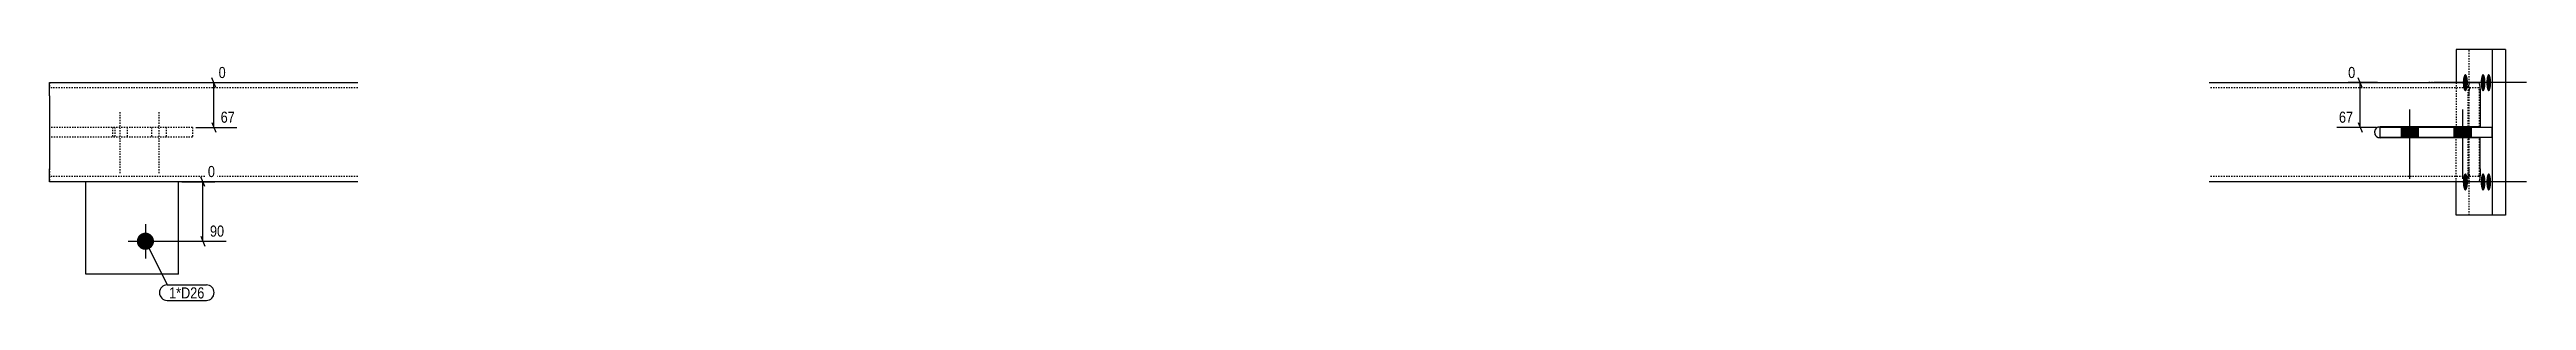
# Model space of a CAD drawing. Header units: millimetres. Extents: x 17 to 27932, y 7 to 1555.
# Drawn here: x 18072 to 21818, y 12 to 391 of the extents above; entities that cross this region are included whole.
import ezdxf

# ---------------------------------------------------------------- set-up
doc = ezdxf.new("R2010")
doc.units = ezdxf.units.MM
doc.linetypes.add('DXK_LINE_DOT2', pattern=[3.9198, 1.9599, -1.9599])
for name, color, linetype in [('MÅLSÆTNING', 7, 'Continuous'), ('STÅL', 7, 'Continuous'), ('TEKST', 7, 'Continuous')]:
    doc.layers.add(name, color=color, linetype=linetype)
doc.styles.add('Arial Narrow', font='ARIALN.TTF', dxfattribs={"height": 0.2})

msp = doc.modelspace()

# ---------------------------------------------------------------- hatches: boundary and pattern name
at = {"layer": 'STÅL', "linetype": 'Continuous'}
for points in [[(21729.8, 341), (21729.7, 338.3), (21729.5, 335.7), (21729.1, 333.3), (21728.5, 331.3), (21727.8, 329.7), (21727.1, 328.6), (21726.3, 328), (21725.5, 328), (21724.7, 328.6), (21724, 329.7), (21723.3, 331.3), (21722.8, 333.3), (21722.3, 335.7), (21722.1, 338.3), (21722, 341), (21722.1, 343.7), (21722.3, 346.2), (21722.8, 348.6), (21723.3, 350.6), (21724, 352.2), (21724.7, 353.3), (21725.5, 353.9), (21726.3, 353.9), (21727.1, 353.3), (21727.8, 352.2), (21728.5, 350.6), (21729.1, 348.6), (21729.5, 346.2), (21729.7, 343.7)], [(21756.4, 341), (21756.3, 338.3), (21756.1, 335.7), (21755.7, 333.3), (21755.2, 331.3), (21754.5, 329.7), (21753.8, 328.6), (21753.1, 328), (21752.3, 328), (21751.6, 328.6), (21750.9, 329.7), (21750.3, 331.3), (21749.8, 333.3), (21749.4, 335.7), (21749.1, 338.3), (21749.1, 341), (21749.1, 343.7), (21749.4, 346.2), (21749.8, 348.6), (21750.3, 350.6), (21750.9, 352.2), (21751.6, 353.3), (21752.3, 353.9), (21753.1, 353.9), (21753.8, 353.3), (21754.5, 352.2), (21755.2, 350.6), (21755.7, 348.6), (21756.1, 346.2), (21756.3, 343.7)], [(21764.8, 341), (21764.8, 338.3), (21764.5, 335.7), (21764.2, 333.3), (21763.6, 331.3), (21763, 329.7), (21762.4, 328.6), (21761.6, 328), (21760.9, 328), (21760.1, 328.6), (21759.4, 329.7), (21758.8, 331.3), (21758.3, 333.3), (21758, 335.7), (21757.7, 338.3), (21757.6, 341), (21757.7, 343.7), (21758, 346.2), (21758.3, 348.6), (21758.8, 350.6), (21759.4, 352.2), (21760.1, 353.3), (21760.9, 353.9), (21761.6, 353.9), (21762.4, 353.3), (21763, 352.2), (21763.6, 350.6), (21764.2, 348.6), (21764.5, 346.2), (21764.8, 343.7)], [(21654.6, 273.5), (21628.6, 273.5), (21628.6, 258.5), (21654.6, 258.5)], [(21734.6, 273.5), (21708.6, 273.5), (21708.6, 258.5), (21734.6, 258.5)], [(21729.8, 191), (21729.7, 188.3), (21729.5, 185.7), (21729.1, 183.3), (21728.5, 181.3), (21727.8, 179.7), (21727.1, 178.6), (21726.3, 178), (21725.5, 178), (21724.7, 178.6), (21724, 179.7), (21723.3, 181.3), (21722.8, 183.3), (21722.3, 185.7), (21722.1, 188.3), (21722, 191), (21722.1, 193.7), (21722.3, 196.2), (21722.8, 198.6), (21723.3, 200.6), (21724, 202.2), (21724.7, 203.3), (21725.5, 203.9), (21726.3, 203.9), (21727.1, 203.3), (21727.8, 202.2), (21728.5, 200.6), (21729.1, 198.6), (21729.5, 196.2), (21729.7, 193.7)], [(21756.4, 191), (21756.3, 188.3), (21756.1, 185.7), (21755.7, 183.3), (21755.2, 181.3), (21754.5, 179.7), (21753.8, 178.6), (21753.1, 178), (21752.3, 178), (21751.6, 178.6), (21750.9, 179.7), (21750.3, 181.3), (21749.8, 183.3), (21749.4, 185.7), (21749.1, 188.3), (21749.1, 191), (21749.1, 193.7), (21749.4, 196.2), (21749.8, 198.6), (21750.3, 200.6), (21750.9, 202.2), (21751.6, 203.3), (21752.3, 203.9), (21753.1, 203.9), (21753.8, 203.3), (21754.5, 202.2), (21755.2, 200.6), (21755.7, 198.6), (21756.1, 196.2), (21756.3, 193.7)], [(21764.8, 191), (21764.8, 188.3), (21764.5, 185.7), (21764.2, 183.3), (21763.6, 181.3), (21763, 179.7), (21762.4, 178.6), (21761.6, 178), (21760.9, 178), (21760.1, 178.6), (21759.4, 179.7), (21758.8, 181.3), (21758.3, 183.3), (21758, 185.7), (21757.7, 188.3), (21757.6, 191), (21757.7, 193.7), (21758, 196.2), (21758.3, 198.6), (21758.8, 200.6), (21759.4, 202.2), (21760.1, 203.3), (21760.9, 203.9), (21761.6, 203.9), (21762.4, 203.3), (21763, 202.2), (21763.6, 200.6), (21764.2, 198.6), (21764.5, 196.2), (21764.8, 193.7)], [(18216.6, 114.4, -1), (18216.6, 88.4, -1)]]:
    msp.add_hatch(color=96, dxfattribs=at).paths.add_polyline_path(points)

# ---------------------------------------------------------------- linework, layer by layer
at = {"layer": 'MÅLSÆTNING', "color": 7, "linetype": 'Continuous'}
for p, q in [((18293.2, 341), (18338, 341)), ((18322.9, 333.5), (18316.9, 348.5)), ((18319.9, 273.5), (18319.9, 341)), ((21593.1, 341), (21548.6, 341)), ((21569.7, 333.5), (21563.7, 348.5)), ((21566.7, 273.5), (21566.7, 341)), ((18292.9, 273.5), (18355.1, 273.5)), ((18316.9, 281), (18322.9, 266)), ((21591.6, 273.5), (21531.5, 273.5)), ((21563.7, 281), (21569.7, 266)), ((18271.6, 191.4), (18321.8, 191.4)), ((18306.6, 183.9), (18300.6, 198.9)), ((18303.6, 101.4), (18303.6, 191.4)), ((18221.6, 101.4), (18338.8, 101.4)), ((18300.6, 108.9), (18306.6, 93.9))]:
    msp.add_line(p, q, dxfattribs=at)
at = {"layer": 'STÅL', "color": 2, "linetype": 'Continuous'}
for p, q in [((21711.9, 391), (21711.9, 341)), ((21766.7, 391), (21711.9, 391)), ((21786.6, 391), (21766.7, 391)), ((21766.7, 141), (21766.7, 391)), ((21786.6, 391), (21786.6, 141)), ((18071.6, 321), (18071.6, 341)), ((18071.6, 341), (18537.9, 341)), ((21338.6, 341), (21746.1, 341)), ((21746.1, 341), (21747, 339.4)), ((21747, 339.4), (21747.8, 335.1)), ((18071.6, 321), (18071.6, 211)), ((21747.8, 335.1), (21748.3, 328.6)), ((21748.3, 328.6), (21748.5, 321)), ((21748.5, 321), (21748.5, 274.5)), ((21597.1, 274.5), (21593.8, 273.8)), ((21766.6, 273.5), (21596.6, 273.5)), ((21596.6, 273.5), (21596.6, 258.5)), ((21748.5, 274.5), (21597.1, 274.5)), ((21711.9, 274.5), (21711.9, 273.5)), ((21766.6, 258.5), (21766.6, 273.5)), ((21593.8, 258.1), (21597.1, 257.5)), ((21596.6, 258.5), (21766.6, 258.5)), ((21748.5, 257.5), (21597.1, 257.5)), ((21711.9, 257.5), (21711.9, 258.5)), ((21748.5, 211), (21748.5, 257.5)), ((18071.6, 191), (18071.6, 211)), ((18537.9, 191), (18071.6, 191)), ((18126.6, 51.4), (18126.6, 191)), ((18266.6, 51.4), (18266.6, 191)), ((21746.1, 191), (21338.6, 191)), ((21711.9, 141), (21711.9, 191)), ((21747, 192.5), (21746.1, 191)), ((21747.8, 196.8), (21747, 192.5)), ((21748.3, 203.3), (21747.8, 196.8)), ((21748.5, 211), (21748.3, 203.3)), ((21786.6, 141), (21711.9, 141)), ((18266.6, 51.4), (18126.6, 51.4))]:
    msp.add_line(p, q, dxfattribs=at)
at = {"layer": 'STÅL', "color": 7, "linetype": 'DXK_LINE_DOT2'}
for p, q in [((21731.7, 141), (21731.7, 391)), ((18071.6, 341), (18071.6, 335.1)), ((21711.9, 341), (21711.9, 274.5)), ((21730.8, 335.1), (21731.6, 339.4)), ((21731.6, 339.4), (21732.6, 341)), ((18537.9, 333), (18071.6, 333)), ((21746.1, 333), (21338.6, 333)), ((21730.1, 321), (21730.3, 328.6)), ((21730.1, 274.5), (21730.1, 321)), ((21730.3, 328.6), (21730.8, 335.1)), ((21731.2, 325.6), (21731.1, 321)), ((21731.1, 274.5), (21731.1, 321)), ((21731.5, 329.4), (21731.2, 325.6)), ((21732, 332), (21731.5, 329.4)), ((21732.6, 333), (21732, 332)), ((21746.6, 332), (21746.1, 333)), ((21747.1, 329.4), (21746.6, 332)), ((21747.4, 325.6), (21747.1, 329.4)), ((21747.5, 321), (21747.4, 325.6)), ((21747.5, 274.5), (21747.5, 321)), ((18287.9, 273.5), (18071.6, 273.5)), ((18071.6, 273.5), (18071.6, 258.5)), ((18170.2, 273.5), (18170.2, 258.5)), ((18287.9, 273.5), (18287.9, 258.5)), ((21593.8, 273.8), (21597.1, 274.5)), ((21711.9, 273.5), (21711.9, 258.5)), ((21713.1, 258.5), (21713.1, 273.5)), ((18287.9, 258.5), (18071.6, 258.5)), ((21597.1, 257.5), (21593.8, 258.1)), ((21711.9, 191), (21711.9, 257.5)), ((21730.1, 211), (21730.1, 257.5)), ((21730.1, 257.5), (21731.1, 257.5)), ((21731.1, 211), (21731.1, 257.5)), ((21747.5, 211), (21747.5, 257.5)), ((21747.5, 257.5), (21748.5, 257.5)), ((18071.6, 211), (18071.6, 192.5)), ((18537.9, 199), (18071.6, 199)), ((18266.6, 191.4), (18126.6, 191.4)), ((18126.6, 191.4), (18126.6, 191)), ((18266.6, 191.4), (18266.6, 191)), ((21746.1, 199), (21338.6, 199)), ((21730.3, 203.3), (21730.1, 211)), ((21730.8, 196.8), (21730.3, 203.3)), ((21731.6, 192.5), (21730.8, 196.8)), ((21731.1, 211), (21731.2, 206.4)), ((21731.2, 206.4), (21731.5, 202.5)), ((21731.5, 202.5), (21732, 199.9)), ((21732.6, 191), (21731.6, 192.5)), ((21732, 199.9), (21732.6, 199)), ((21746.1, 199), (21746.6, 199.9)), ((21746.6, 199.9), (21747.1, 202.5)), ((21747.1, 202.5), (21747.4, 206.4)), ((21747.4, 206.4), (21747.5, 211))]:
    msp.add_line(p, q, dxfattribs=at)
at = {"layer": 'STÅL', "color": 96, "linetype": 'DXK_LINE_DOT2'}
for p, q in [((21774.4, 341), (21670.2, 341)), ((18167, 273.5), (18167, 258.5)), ((18178, 296.5), (18178, 203.5)), ((18189, 273.5), (18189, 258.5)), ((18225.8, 273.5), (18225.8, 258.5)), ((18236.8, 296.5), (18236.8, 203.5)), ((18247.8, 273.5), (18247.8, 258.5)), ((21774.4, 191), (21670.2, 191))]:
    msp.add_line(p, q, dxfattribs=at)
at = {"layer": 'STÅL', "color": 96, "linetype": 'Continuous'}
for p, q in [((21783, 341), (21678.8, 341)), ((21809.8, 341), (21705.6, 341)), ((21818.3, 341), (21714.1, 341)), ((21641.6, 300.5), (21641.6, 195.5)), ((21721.6, 300.5), (21721.6, 195.5)), ((21628.6, 273.5), (21628.6, 258.5)), ((21654.6, 273.5), (21654.6, 258.5)), ((21708.6, 273.5), (21708.6, 258.5)), ((21734.6, 273.5), (21734.6, 258.5)), ((21783, 191), (21678.8, 191)), ((21809.8, 191), (21705.6, 191)), ((21818.3, 191), (21714.1, 191)), ((18216.6, 127.4), (18216.6, 75.4)), ((18190.6, 101.4), (18242.6, 101.4))]:
    msp.add_line(p, q, dxfattribs=at)
at = {"layer": 'STÅL', "color": 2, "linetype": 'Continuous'}
msp.add_arc((21597.1, 266), 8.5, 112.5, 247.5, dxfattribs=at)
at = {"layer": 'STÅL', "color": 7, "linetype": 'DXK_LINE_DOT2'}
msp.add_arc((21597.1, 266), 8.5, 112.5, 247.5, dxfattribs=at)

# ---------------------------------------------------------------- wipeouts: each hides what was drawn before it
at = {"color": 0}
msp.add_wipeout([(18305.8, 15), (18305.8, 32.5), (18252.5, 32.5), (18252.5, 15)], dxfattribs=at).dxf.layer = 'TEKST'

# ---------------------------------------------------------------- next in the draw order: wipeouts: each hides what was drawn before it
at = {"color": 0, "linetype": 'Continuous'}
for points in [[(18341.5, 344.5), (18341.5, 369), (18323.9, 369), (18323.9, 344.5)], [(21562.7, 344.5), (21562.7, 369), (21545.1, 369), (21545.1, 344.5)], [(18355.4, 277), (18355.4, 301.5), (18327, 301.5), (18327, 277)], [(21559.6, 277), (21559.6, 301.5), (21531.2, 301.5), (21531.2, 277)], [(18325.3, 194.9), (18325.3, 219.4), (18307.6, 219.4), (18307.6, 194.9)], [(18339.1, 104.9), (18339.1, 129.4), (18310.8, 129.4), (18310.8, 104.9)]]:
    msp.add_wipeout(points, dxfattribs=at).dxf.layer = 'MÅLSÆTNING'
at = {"color": 0}
msp.add_wipeout([(18305.8, 15), (18305.8, 32.5), (18252.5, 32.5), (18252.5, 15)], dxfattribs=at).dxf.layer = 'TEKST'

# ---------------------------------------------------------------- next in the draw order: linework, layer by layer
at = {"layer": 'TEKST', "color": 7, "linetype": 'Continuous'}
for p, q in [((18216.6, 101.4), (18249.5, 35.5)), ((18249.5, 35.5), (18308.8, 35.5)), ((18249.5, 12), (18308.8, 12))]:
    msp.add_line(p, q, dxfattribs=at)
for centre, start, end in [((18249.5, 23.7), 90, 270), ((18308.8, 23.7), 270, 90)]:
    msp.add_arc(centre, 11.7, start, end, dxfattribs=at)

# ---------------------------------------------------------------- next in the draw order: texts
at = {"layer": 'MÅLSÆTNING', "color": 3, "linetype": 'Continuous', "style": 'Arial Narrow'}
for s, p in [('0', (18327.4, 348)), ('0', (21548.6, 348)), ('67', (18330.5, 280.5)), ('67', (21534.7, 280.5)), ('0', (18311.1, 198.4)), ('90', (18314.3, 108.4))]:
    msp.add_text(s, height=16.7, dxfattribs=at).set_placement(p)
at = {"layer": 'TEKST', "color": 3, "style": 'Arial Narrow'}
msp.add_text('1*D26', height=16.7, dxfattribs=at).set_placement((18252.5, 15))

doc.saveas('drawing.dxf')
